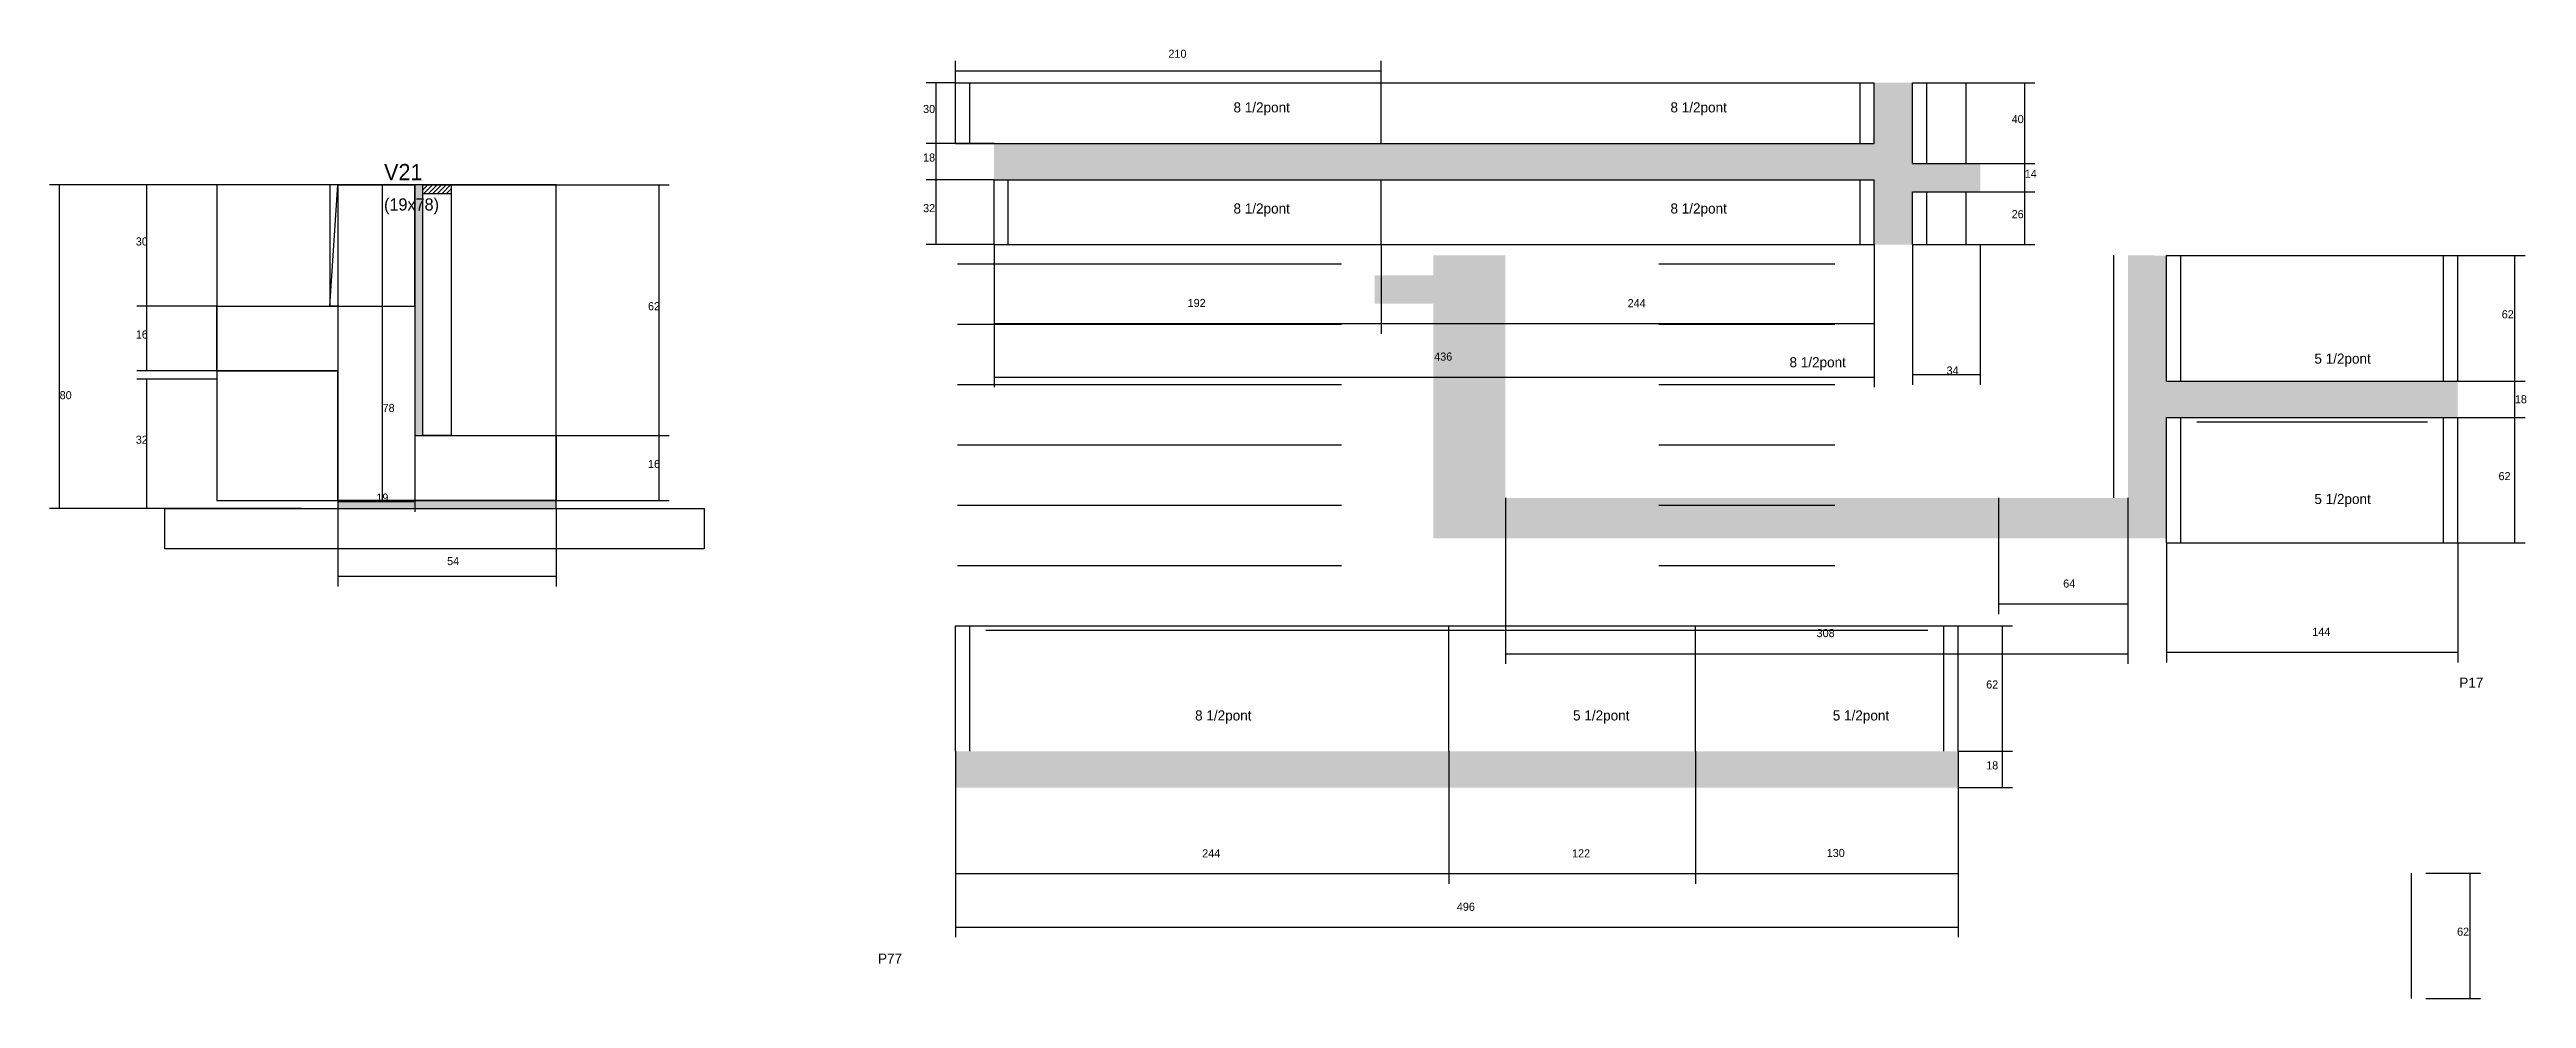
# Model space of a CAD drawing. Header units: metres. Extents: x -2848 to 22762, y -45195 to 1016.
# Drawn here: x 12635 to 13860, y -26800 to -26330 of the extents above; entities that cross this region are included whole.
import ezdxf

# ---------------------------------------------------------------- set-up
doc = ezdxf.new("R2010")
doc.units = ezdxf.units.M
for name, color, linetype in [('CONCRETO', 251, 'Continuous'), ('COTA', 4, 'Continuous'), ('Cota Seção (2x)', 4, 'Continuous'), ('Hachura', 253, 'Continuous'), ('Madeira', 126, 'Continuous'), ('NOMENCLATURA', 7, 'Continuous'), ('Painéis', 200, 'Continuous'), ('SARR_2.2x7', 40, 'Continuous'), ('Texto Seção', 7, 'Continuous')]:
    doc.layers.add(name, color=color, linetype=linetype)

msp = doc.modelspace()

# ---------------------------------------------------------------- texts
at = {"layer": 'COTA'}
for s, p in [('210', (13188.1, -26334.5)), ('30', (13066.7, -26361.8)), ('40', (13605.3, -26366.8)), ('18', (13066.7, -26385.8)), ('14', (13611.8, -26393.8)), ('32', (13066.7, -26410.8)), ('26', (13605.3, -26413.8)), ('30', (12677.2, -26427.3)), ('62', (12930.6, -26459.3)), ('192', (13197.6, -26457.7)), ('244', (13415.3, -26457.8)), ('16', (12677.2, -26473.3)), ('62', (13847.8, -26463.3)), ('436', (13319.6, -26484.2)), ('34', (13573.1, -26491.1)), ('80', (12639.5, -26503.3)), ('18', (13854.3, -26505.3)), ('32', (12677.2, -26525.3)), ('16', (12930.6, -26537.3)), ('62', (13846.2, -26543.3)), ('54', (12831.2, -26585.3)), ('64', (13630.8, -26596.4)), ('308', (13508.8, -26620.9)), ('144', (13754, -26620.3)), ('62', (13592.7, -26646.3)), ('18', (13592.7, -26686.3)), ('244', (13204.8, -26729.8)), ('122', (13387.8, -26729.8)), ('130', (13513.8, -26729.6)), ('496', (13330.8, -26756.2)), ('62', (13825.7, -26768.5))]:
    msp.add_text(s, height=4, dxfattribs=at).set_placement(p)
at = {"layer": 'Cota Seção (2x)'}
for s, p in [('78', (12799.3, -26509.6)), ('19', (12796.2, -26553.9))]:
    msp.add_text(s, height=4, dxfattribs=at).set_placement(p)
at = {"layer": 'NOMENCLATURA'}
for s, p in [('8 1/2pont', (13220.3, -26361.5)), ('8 1/2pont', (13436.5, -26361.5)), ('8 1/2pont', (13220.3, -26411.5)), ('8 1/2pont', (13436.5, -26411.5)), ('8 1/2pont', (13495.4, -26487.5)), ('5 1/2pont', (13755.1, -26485.7)), ('5 1/2pont', (13755.1, -26555.1)), ('P17', (13826.8, -26645.9)), ('8 1/2pont', (13201.3, -26662.1)), ('5 1/2pont', (13388.3, -26662.1)), ('5 1/2pont', (13516.8, -26662.1)), ('P77', (13044.4, -26782.3))]:
    msp.add_text(s, height=5, dxfattribs=at).set_placement(p)
at = {"layer": 'Texto Seção'}
for s, height, p in [('V21', 8, (12800, -26395)), ('(19x78)', 6, (12800, -26410))]:
    msp.add_text(s, height=height, dxfattribs=at).set_placement(p)

# ---------------------------------------------------------------- hatches: boundary and pattern name
at = {"layer": 'COTA'}
h = msp.add_hatch(dxfattribs=at)
h.set_pattern_fill('AR-CONC', scale=0.03)
h.paths.add_polyline_path([(13537.3, -26394.8), (13537.3, -26426.8), (13556.3, -26426.8), (13556.3, -26400.8), (13589.8, -26400.8), (13589.8, -26386.8), (13556.3, -26386.8), (13556.3, -26346.8), (13537.3, -26346.8), (13537.3, -26376.8), (13101.8, -26376.8), (13101.8, -26394.8)])
h = msp.add_hatch(dxfattribs=at)
h.set_pattern_fill('AR-CONC', scale=0.03)
h.paths.add_polyline_path([(13354.8, -26432.1), (13319.2, -26432.1), (13319.2, -26442.1), (13290.2, -26442.1), (13290.2, -26456.1), (13319.2, -26456.1), (13319.2, -26572.1), (13682, -26572.1), (13682, -26512.3), (13826, -26512.3), (13826, -26494.3), (13682, -26494.3), (13682, -26432.3), (13662.8, -26432.1), (13662.8, -26552.1), (13354.8, -26552.1)])
h = msp.add_hatch(dxfattribs=at)
h.set_pattern_fill('AR-CONC', scale=0.03)
h.paths.add_polyline_path([(13578.8, -26695.3), (13578.8, -26677.3), (13082.8, -26677.3), (13082.8, -26695.3)])
at = {"layer": 'Hachura'}
h = msp.add_hatch(color=8, dxfattribs=at)
h.dxf.hatch_style = 1
h.paths.add_polyline_path([(12815.2, -26521.3), (12819.2, -26521.3), (12819.2, -26397.3), (12815.2, -26397.3)])
h = msp.add_hatch(dxfattribs=at)
h.set_pattern_fill('ANSI31', scale=0.5)
h.paths.add_polyline_path([(12833.2, -26397.3), (12833.2, -26401.7), (12833.2, -26401.7), (12819.2, -26401.7), (12819.2, -26401.7), (12819.2, -26397.3), (12819.2, -26397.3), (12833.2, -26397.3)])
h = msp.add_hatch(color=8, dxfattribs=at)
h.dxf.hatch_style = 1
h.paths.add_polyline_path([(12885.2, -26557.3), (12885.2, -26553.3), (12885.2, -26553.3), (12777.2, -26553.3), (12777.2, -26553.3), (12777.2, -26557.3), (12777.2, -26557.3), (12885.2, -26557.3)])

# ---------------------------------------------------------------- linework, layer by layer
at = {"layer": 'CONCRETO'}
for points in [[(12815.2, -26397.3), (12815.2, -26521.3), (12885.2, -26521.3), (12885.2, -26553.3), (12885.2, -26553.3), (12885.2, -26553.3), (12777.2, -26553.3), (12777.2, -26489.3), (12717.2, -26489.3), (12717.2, -26457.3), (12777.2, -26457.3)], [(12777.2, -26457.3), (12773.2, -26457.3), (12777.2, -26397.3), (12815.2, -26397.3)]]:
    msp.add_lwpolyline(points, dxfattribs=at)
for points in [[(12717.2, -26553.3), (12885.2, -26553.3), (12885.2, -26397.3), (12717.2, -26397.3)], [(12773.2, -26457.3), (12815.2, -26457.3), (12815.2, -26397.3), (12773.2, -26397.3)]]:
    msp.add_lwpolyline(points, close=True, dxfattribs=at)
at = {"layer": 'COTA'}
for p, q in [((13082.8, -26346.8), (13082.8, -26336)), ((13293.3, -26346.8), (13293.3, -26336)), ((13082.8, -26346.8), (13068.2, -26346.8)), ((13073.2, -26376.8), (13073.2, -26346.8)), ((13082.8, -26341), (13293.3, -26341)), ((13589.8, -26346.8), (13616.8, -26346.8)), ((13611.8, -26386.8), (13611.8, -26346.8)), ((13082.8, -26376.8), (13068.2, -26376.8)), ((13101.8, -26376.8), (13068.2, -26376.8)), ((13073.2, -26394.8), (13073.2, -26376.8)), ((12768.8, -26397.3), (12634.5, -26397.3)), ((12639.5, -26557.3), (12639.5, -26397.3)), ((12768.8, -26397.3), (12677.7, -26397.3)), ((12682.7, -26457.3), (12682.7, -26397.3)), ((12833.2, -26397.3), (12941.1, -26397.3)), ((12936.1, -26521.3), (12936.1, -26397.3)), ((13101.8, -26394.8), (13068.2, -26394.8)), ((13101.8, -26394.8), (13068.2, -26394.8)), ((13073.2, -26426.8), (13073.2, -26394.8)), ((13589.8, -26386.8), (13616.8, -26386.8)), ((13589.8, -26386.8), (13616.8, -26386.8)), ((13611.8, -26400.8), (13611.8, -26386.8)), ((13589.8, -26400.8), (13616.8, -26400.8)), ((13589.8, -26400.8), (13616.8, -26400.8)), ((13611.8, -26426.8), (13611.8, -26400.8)), ((13101.8, -26426.8), (13068.2, -26426.8)), ((13101.8, -26426.8), (13101.8, -26470.9)), ((13101.8, -26426.8), (13101.8, -26497.4)), ((13293.3, -26426.8), (13293.3, -26470.9)), ((13293.3, -26426.8), (13293.3, -26470.9)), ((13537.3, -26426.8), (13537.3, -26470.9)), ((13537.3, -26426.8), (13537.3, -26497.4)), ((13556.3, -26426.8), (13556.3, -26496.1)), ((13589.8, -26426.8), (13616.8, -26426.8)), ((13589.8, -26426.8), (13589.8, -26496.1)), ((13826, -26432.3), (13859.3, -26432.3)), ((13854.3, -26494.3), (13854.3, -26432.3)), ((12717.2, -26457.3), (12677.7, -26457.3)), ((12717.2, -26457.3), (12677.7, -26457.3)), ((12682.7, -26489.3), (12682.7, -26457.3)), ((13101.8, -26465.9), (13293.3, -26465.9)), ((13293.3, -26465.9), (13537.3, -26465.9)), ((12717.2, -26489.3), (12677.7, -26489.3)), ((12717.2, -26493.3), (12677.7, -26493.3)), ((12682.7, -26557.3), (12682.7, -26493.3)), ((13101.8, -26492.4), (13537.3, -26492.4)), ((13556.3, -26491.1), (13589.8, -26491.1)), ((13826, -26494.3), (13859.3, -26494.3)), ((13826, -26494.3), (13859.3, -26494.3)), ((13854.3, -26512.3), (13854.3, -26494.3)), ((13826, -26512.3), (13859.3, -26512.3)), ((13826, -26512.3), (13859.3, -26512.3)), ((13854.3, -26574.3), (13854.3, -26512.3)), ((12885.2, -26521.3), (12941.1, -26521.3)), ((12885.2, -26521.3), (12941.1, -26521.3)), ((12936.1, -26553.3), (12936.1, -26521.3)), ((12885.2, -26553.3), (12941.1, -26553.3)), ((13354.8, -26552.1), (13354.8, -26634.1)), ((13598.8, -26552.1), (13598.8, -26609.5)), ((13662.8, -26552.1), (13662.8, -26609.5)), ((13662.8, -26552.1), (13662.8, -26634.1)), ((12759.2, -26557.3), (12634.5, -26557.3)), ((12759.2, -26557.3), (12677.7, -26557.3)), ((12777.2, -26557.3), (12777.2, -26595.8)), ((12885.2, -26557.3), (12885.2, -26595.8)), ((13682, -26574.3), (13682, -26633.4)), ((13826, -26574.3), (13826, -26633.4)), ((13826, -26574.3), (13859.3, -26574.3)), ((12777.2, -26590.8), (12885.2, -26590.8)), ((13598.8, -26604.5), (13662.8, -26604.5)), ((13578.8, -26615.3), (13605.8, -26615.3)), ((13600.8, -26677.3), (13600.8, -26615.3)), ((13354.8, -26629.1), (13662.8, -26629.1)), ((13682, -26628.4), (13826, -26628.4)), ((13082.8, -26677.3), (13082.8, -26742.8)), ((13082.8, -26677.3), (13082.8, -26769.3)), ((13326.8, -26677.3), (13326.8, -26742.8)), ((13326.8, -26677.3), (13326.8, -26742.8)), ((13448.8, -26677.3), (13448.8, -26742.8)), ((13448.8, -26677.3), (13448.8, -26742.8)), ((13578.8, -26677.3), (13605.8, -26677.3)), ((13578.8, -26677.3), (13578.8, -26769.3)), ((13578.8, -26677.3), (13605.8, -26677.3)), ((13600.8, -26695.3), (13600.8, -26677.3)), ((13578.8, -26693.6), (13578.8, -26742.8)), ((13578.8, -26695.3), (13605.8, -26695.3)), ((13082.8, -26737.8), (13326.8, -26737.8)), ((13326.8, -26737.8), (13448.8, -26737.8)), ((13448.8, -26737.8), (13578.8, -26737.8)), ((13810.2, -26737.5), (13837.2, -26737.5)), ((13832.2, -26799.5), (13832.2, -26737.5)), ((13082.8, -26764.3), (13578.8, -26764.3)), ((13810.2, -26799.5), (13837.2, -26799.5))]:
    msp.add_line(p, q, dxfattribs=at)
at = {"layer": 'Cota Seção (2x)'}
for p, q in [((12777.2, -26397.3), (12804.3, -26397.3)), ((12777.2, -26397.3), (12777.2, -26558.9)), ((12799.3, -26553.3), (12799.3, -26397.3)), ((12815.2, -26397.3), (12815.2, -26558.9)), ((12777.2, -26553.3), (12804.3, -26553.3)), ((12777.2, -26553.9), (12815.2, -26553.9))]:
    msp.add_line(p, q, dxfattribs=at)
at = {"layer": 'Madeira'}
for points in [[(12833.2, -26397.3), (12833.2, -26401.7), (12819.2, -26401.7), (12819.2, -26397.3)], [(12833.2, -26521.3), (12819.2, -26521.3), (12819.2, -26397.3), (12833.2, -26397.3)], [(12958.4, -26577.3), (12691.5, -26577.3), (12691.5, -26557.3), (12958.4, -26557.3)]]:
    msp.add_lwpolyline(points, close=True, dxfattribs=at)
at = {"layer": 'Painéis'}
for p, q in [((13082.8, -26346.8), (13537.3, -26346.8)), ((13082.8, -26376.8), (13082.8, -26346.8)), ((13293.3, -26376.8), (13293.3, -26346.8)), ((13537.3, -26376.8), (13537.3, -26346.8)), ((13556.3, -26346.8), (13589.8, -26346.8)), ((13556.3, -26386.8), (13556.3, -26346.8)), ((13082.8, -26376.8), (13537.3, -26376.8)), ((13101.8, -26394.8), (13537.3, -26394.8)), ((13101.8, -26426.8), (13101.8, -26394.8)), ((13293.3, -26426.8), (13293.3, -26394.8)), ((13537.3, -26426.8), (13537.3, -26394.8)), ((13556.3, -26386.8), (13589.8, -26386.8)), ((13556.3, -26400.8), (13589.8, -26400.8)), ((13556.3, -26426.8), (13556.3, -26400.8)), ((13101.8, -26426.8), (13537.3, -26426.8)), ((13556.3, -26426.8), (13589.8, -26426.8)), ((13682, -26432.3), (13826, -26432.3)), ((13682, -26494.3), (13682, -26432.3)), ((13826, -26494.3), (13826, -26432.3)), ((12717.2, -26489.3), (12777.2, -26489.3)), ((13682, -26494.3), (13826, -26494.3)), ((13682, -26512.3), (13826, -26512.3)), ((13682, -26574.3), (13682, -26512.3)), ((13826, -26574.3), (13826, -26512.3)), ((12777.2, -26553.3), (12885.2, -26553.3)), ((13682, -26574.3), (13826, -26574.3)), ((13082.8, -26615.3), (13578.8, -26615.3)), ((13082.8, -26677.3), (13082.8, -26615.3)), ((13326.8, -26677.3), (13326.8, -26615.3)), ((13448.8, -26677.3), (13448.8, -26615.3)), ((13578.8, -26677.3), (13578.8, -26615.3))]:
    msp.add_line(p, q, dxfattribs=at)
for points in [[(12819.2, -26397.3), (12815.2, -26397.3), (12815.2, -26521.3), (12819.2, -26521.3)], [(12885.2, -26557.3), (12885.2, -26553.3), (12777.2, -26553.3), (12777.2, -26557.3)]]:
    msp.add_lwpolyline(points, close=True, dxfattribs=at)
at = {"layer": 'SARR_2.2x7'}
for p, q in [((13089.8, -26376.8), (13089.8, -26346.8)), ((13530.3, -26376.8), (13530.3, -26346.8)), ((13563.3, -26386.8), (13563.3, -26346.8)), ((13582.8, -26386.8), (13582.8, -26346.8)), ((13108.8, -26426.8), (13108.8, -26394.8)), ((13530.3, -26426.8), (13530.3, -26394.8)), ((13563.3, -26426.8), (13563.3, -26400.8)), ((13582.8, -26426.8), (13582.8, -26400.8)), ((13655.8, -26552.1), (13655.8, -26432.1)), ((13689, -26494.3), (13689, -26432.3)), ((13819, -26494.3), (13819, -26432.3)), ((13083.8, -26436.3), (13273.8, -26436.3)), ((13430.8, -26436.3), (13517.8, -26436.3)), ((13083.8, -26466.1), (13273.8, -26466.1)), ((13430.8, -26466.1), (13517.8, -26466.1)), ((13083.8, -26496), (13273.8, -26496)), ((13430.8, -26496), (13517.8, -26496)), ((13689, -26574.3), (13689, -26512.3)), ((13697, -26514.5), (13811, -26514.5)), ((13819, -26574.3), (13819, -26512.3)), ((13083.8, -26525.8), (13273.8, -26525.8)), ((13430.8, -26525.8), (13517.8, -26525.8)), ((13083.8, -26555.6), (13273.8, -26555.6)), ((13430.8, -26555.6), (13517.8, -26555.6)), ((13083.8, -26585.5), (13273.8, -26585.5)), ((13430.8, -26585.5), (13517.8, -26585.5)), ((13089.8, -26677.3), (13089.8, -26615.3)), ((13097.8, -26617.5), (13326.8, -26617.5)), ((13326.8, -26617.5), (13448.8, -26617.5)), ((13448.8, -26617.5), (13563.8, -26617.5)), ((13571.8, -26677.3), (13571.8, -26615.3)), ((13803.2, -26799.5), (13803.2, -26737.5))]:
    msp.add_line(p, q, dxfattribs=at)

msp.set_redraw_order([(e.dxf.handle, doc.entitydb.next_handle()) for e in msp.query("TEXT MTEXT ATTDEF DIMENSION ARC_DIMENSION")])  # texts and dimensions are drawn at this point

doc.saveas('drawing.dxf')
